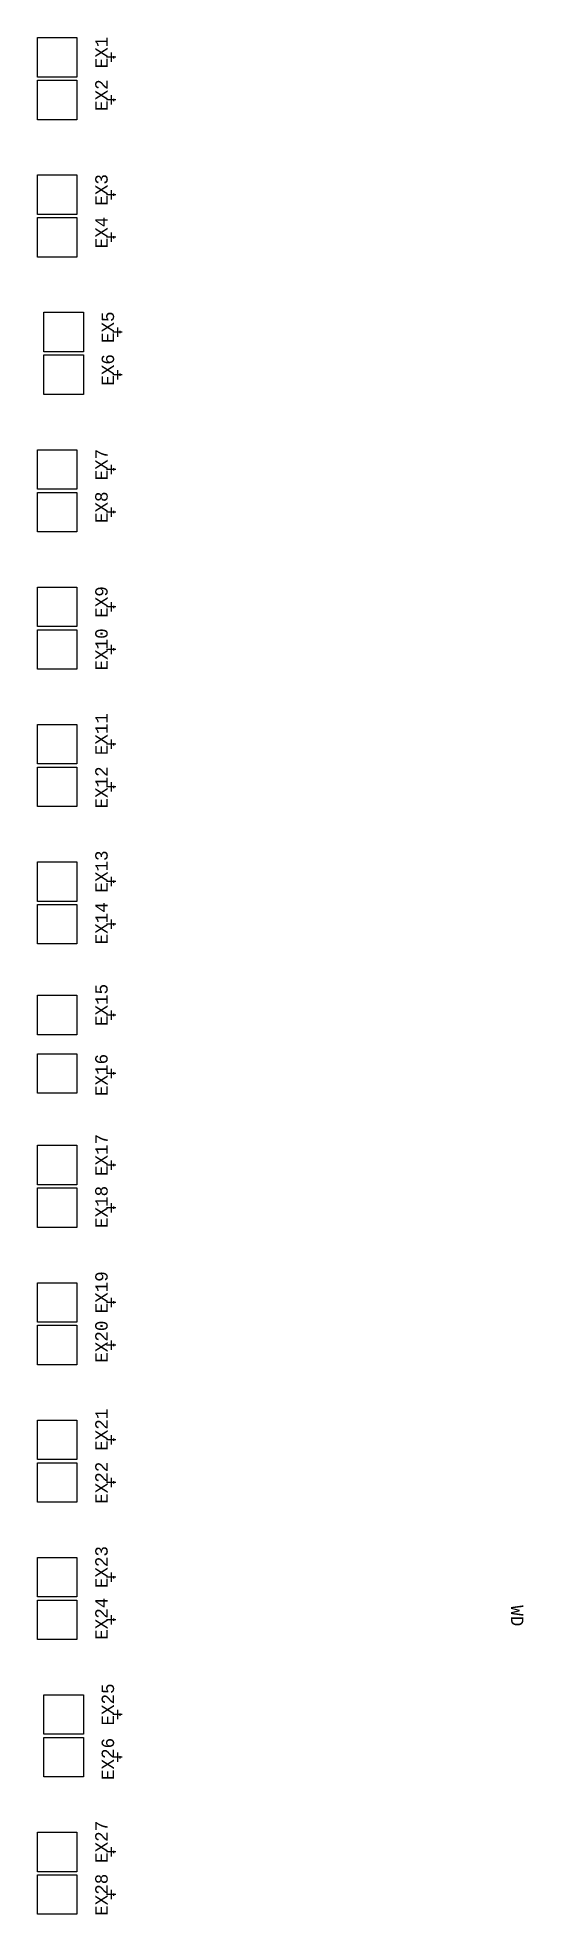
# Model space of a CAD drawing. Header units: millimetres. Extents: x 308165 to 657535, y 5096 to 173229.
# Drawn here: x 641893 to 657535, y 102718 to 163100 of the extents above; entities that cross this region are included whole.
import ezdxf

# ---------------------------------------------------------------- set-up
doc = ezdxf.new("R2010")
doc.units = ezdxf.units.MM
doc.linetypes.add('DASHED', pattern=[0.75, 0.5, -0.25])
doc.layers.add('Bin location transponder', color=250, linetype='Continuous')
doc.layers.add('WF_numbers', color=6, linetype='Continuous')
doc.layers.add('WF transponder', color=3, linetype='Continuous', lineweight=30)
doc.layers.add('WF_bay', color=5, linetype='Continuous', lineweight=30)
doc.styles.add('WF_txt', font='consola.ttf')

msp = doc.modelspace()

# ---------------------------------------------------------------- texts
at = {"layer": 'WF_numbers', "linetype": 'DASHED', "char_height": 400, "attachment_point": 1, "style": 'WF_txt'}
for s, insert, rotation in [('EX1', (643751, 162110), 90), ('EX2', (643751, 160739), 90), ('EX3', (643751, 157691), 90), ('EX4', (643751, 156319), 90), ('EX5', (643957, 153271), 90), ('EX6', (643957, 151900), 90), ('EX7', (643751, 148852), 90), ('EX8', (643751, 147480), 90), ('EX9', (643751, 144432), 90), ('EX10', (643751, 142737), 90), ('EX11', (643751, 140012), 90), ('EX12', (643751, 138297), 90), ('EX13', (643751, 135593), 90), ('EX14', (643751, 133927), 90), ('EX15', (643751, 131300), 90), ('EX16', (643751, 129047), 90), ('EX17', (643751, 126474), 90), ('EX18', (643751, 124802), 90), ('EX19', (643751, 122055), 90), ('EX20', (643751, 120467), 90), ('EX21', (643751, 117635), 90), ('EX22', (643751, 115929), 90), ('EX23', (643751, 113215), 90), ('EX24', (643751, 111555), 90), ('WD', (657535, 112665), 270), ('EX25', (643957, 108796), 90), ('EX26', (643957, 107043), 90), ('EX27', (643751, 104376), 90), ('EX28', (643751, 102674), 90)]:
    msp.add_mtext_dynamic_manual_height_columns(s, width=423.53, gutter_width=2118, heights=[0], dxfattribs=dict(at, insert=insert, rotation=rotation))

# ---------------------------------------------------------------- blocks, each defined once
blk = doc.blocks.new('Bin location transponder')
at = {"layer": 'Bin location transponder', "color": 3, "lineweight": 30}
for p, q in [((-600, 0), (600, 0)), ((-150, 300), (150, 300)), ((0, 600), (0, -600))]:
    blk.add_line(p, q, dxfattribs=at)

# ---------------------------------------------------------------- linework, layer by layer
at = {"layer": 'WF_bay', "elevation": -162219}
for points in [[(643163, 163099), (643163, 161829), (641893, 161829), (641893, 163099)], [(643163, 161727), (643163, 160457), (641893, 160457), (641893, 161727)], [(643163, 158679), (643163, 157409), (641893, 157409), (641893, 158679)], [(643163, 157308), (643163, 156038), (641893, 156038), (641893, 157308)], [(643369, 154260), (643369, 152990), (642099, 152990), (642099, 154260)], [(643369, 152888), (643369, 151618), (642099, 151618), (642099, 152888)], [(643163, 149840), (643163, 148570), (641893, 148570), (641893, 149840)], [(643163, 148468), (643163, 147198), (641893, 147198), (641893, 148468)], [(643163, 145420), (643163, 144150), (641893, 144150), (641893, 145420)], [(643163, 144049), (643163, 142779), (641893, 142779), (641893, 144049)], [(643163, 141001), (643163, 139731), (641893, 139731), (641893, 141001)], [(643163, 139629), (643163, 138359), (641893, 138359), (641893, 139629)], [(643163, 136581), (643163, 135311), (641893, 135311), (641893, 136581)], [(643163, 135210), (643163, 133940), (641893, 133940), (641893, 135210)], [(643163, 132289), (643163, 131019), (641893, 131019), (641893, 132289)], [(643163, 130409), (643163, 129139), (641893, 129139), (641893, 130409)], [(643163, 127463), (643163, 126193), (641893, 126193), (641893, 127463)], [(643163, 126091), (643163, 124821), (641893, 124821), (641893, 126091)], [(643163, 123043), (643163, 121773), (641893, 121773), (641893, 123043)], [(643163, 121671), (643163, 120401), (641893, 120401), (641893, 121671)], [(643163, 118623), (643163, 117353), (641893, 117353), (641893, 118623)], [(643163, 117252), (643163, 115982), (641893, 115982), (641893, 117252)], [(643163, 114204), (643163, 112934), (641893, 112934), (641893, 114204)], [(643163, 112832), (643163, 111562), (641893, 111562), (641893, 112832)], [(643369, 109784), (643369, 108514), (642099, 108514), (642099, 109784)], [(643369, 108413), (643369, 107143), (642099, 107143), (642099, 108413)], [(643163, 105365), (643163, 104095), (641893, 104095), (641893, 105365)], [(643163, 103993), (643163, 102723), (641893, 102723), (641893, 103993)]]:
    msp.add_lwpolyline(points, close=True, dxfattribs=at)

# ---------------------------------------------------------------- block references
at = {"layer": 'WF transponder', "xscale": 0.25, "yscale": 0.25, "zscale": 0.25, "rotation": 270.0000000000269}
for p in [(644263, 162464, -162219), (644263, 161092, -162219), (644263, 158044, -162219), (644263, 156673, -162219), (644469, 153625, -162219), (644469, 152253, -162219), (644263, 149205, -162219), (644263, 147833, -162219), (644263, 144785, -162219), (644263, 143414, -162219), (644263, 140366, -162219), (644263, 138994, -162219), (644263, 135946, -162219), (644263, 134575, -162219), (644263, 131654, -162219), (644263, 129774, -162219), (644263, 126828, -162219), (644263, 125456, -162219), (644263, 122408, -162219), (644263, 121036, -162219), (644263, 117988, -162219), (644263, 116617, -162219), (644263, 113569, -162219), (644263, 112197, -162219), (644469, 109149, -162219), (644469, 107778, -162219), (644263, 104730, -162219), (644263, 103358, -162219)]:
    msp.add_blockref('Bin location transponder', p, dxfattribs=at)

msp.set_redraw_order([(e.dxf.handle, doc.entitydb.next_handle()) for e in msp.query("TEXT MTEXT ATTDEF DIMENSION ARC_DIMENSION")])  # texts and dimensions are drawn at this point

doc.saveas('drawing.dxf')
